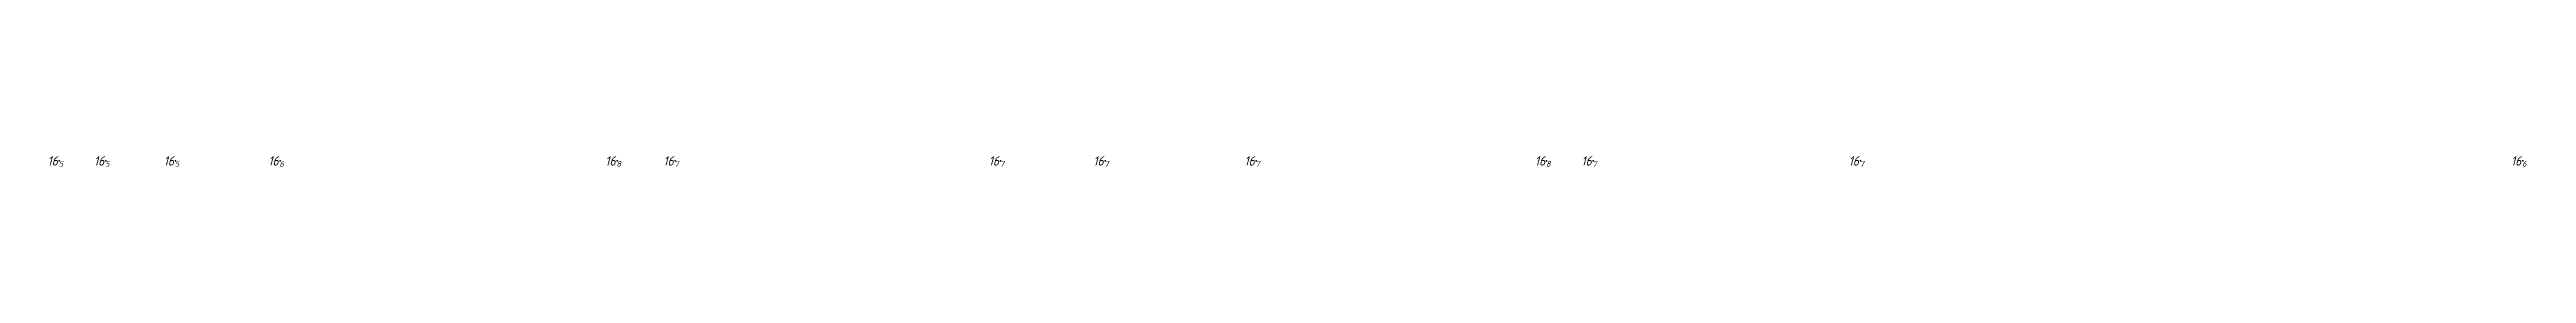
# Model space of a CAD drawing. Header units: metres. Extents: x 555406 to 556003, y 5031197 to 5031451.
# Drawn here: x 555433.2 to 555646.3, y 5031274.5 to 5031275.4 of the extents above; entities that cross this region are included whole.
import ezdxf
from ezdxf.enums import TextEntityAlignment as Align

# ---------------------------------------------------------------- set-up
doc = ezdxf.new("R2010")
doc.units = ezdxf.units.M
doc.layers.add('DEPTHS_TEXT', color=7, linetype='Continuous')
doc.layers.add('POINTS', color=8, linetype='Continuous')
doc.styles.add('ISO', font='iso')

msp = doc.modelspace()

# ---------------------------------------------------------------- texts
at = {"layer": 'DEPTHS_TEXT', "linetype": 'Continuous', "style": 'ISO', "oblique": 15}
for p in [(555433.87, 5031275), (555437.87, 5031275), (555443.87, 5031275), (555452.87, 5031275), (555481.87, 5031275), (555486.87, 5031275), (555514.87, 5031275), (555523.87, 5031275), (555536.87, 5031275), (555561.87, 5031275), (555565.87, 5031275), (555588.87, 5031275), (555645.87, 5031275)]:
    msp.add_text('16', height=0.8, dxfattribs=at).set_placement(p, align=Align.MIDDLE_RIGHT)
for s, p in [('5', (555433.95, 5031275)), ('5', (555437.95, 5031275)), ('5', (555443.95, 5031275)), ('6', (555452.95, 5031275)), ('8', (555481.95, 5031275)), ('7', (555486.95, 5031275)), ('7', (555514.95, 5031275)), ('7', (555523.95, 5031275)), ('7', (555536.95, 5031275)), ('8', (555561.95, 5031275)), ('7', (555565.95, 5031275)), ('7', (555588.95, 5031275)), ('6', (555645.95, 5031275))]:
    msp.add_text(s, height=0.5, dxfattribs=at).set_placement(p, align=Align.TOP_LEFT)

# ---------------------------------------------------------------- linework, layer by layer
at = {"layer": 'POINTS', "linetype": 'Continuous'}
for p in [(555434, 5031275, 16.5), (555438, 5031275, 16.5), (555444, 5031275, 16.5), (555453, 5031275, 16.6), (555482, 5031275, 16.8), (555487, 5031275, 16.7), (555515, 5031275, 16.7), (555524, 5031275, 16.7), (555537, 5031275, 16.7), (555562, 5031275, 16.8), (555566, 5031275, 16.7), (555589, 5031275, 16.7), (555646, 5031275, 16.6)]:
    msp.add_point(p, dxfattribs=at)

msp.set_redraw_order([(e.dxf.handle, doc.entitydb.next_handle()) for e in msp.query("TEXT MTEXT ATTDEF DIMENSION ARC_DIMENSION")])  # texts and dimensions are drawn at this point

doc.saveas('drawing.dxf')
